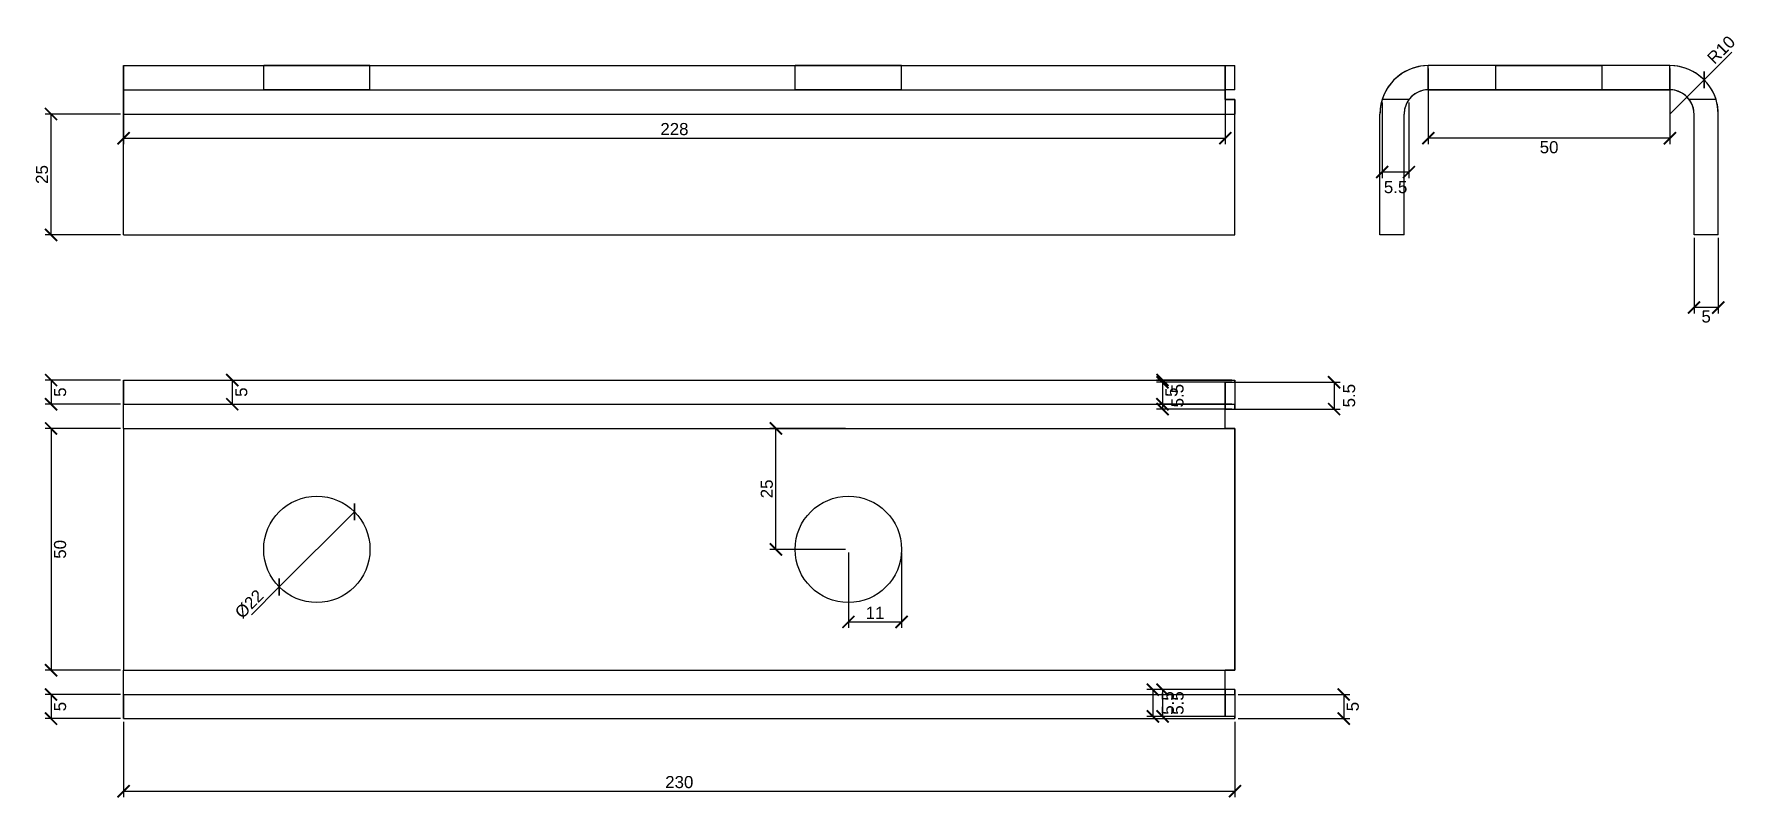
# Model space of a CAD drawing. Extents: x 128 to 1197, y 196 to 880.
# Drawn here: x 128.3 to 480.7, y 195.6 to 353.5 of the extents above; entities that cross this region are included whole.
import ezdxf

# ---------------------------------------------------------------- set-up
doc = ezdxf.new("R2010")
doc.units = 0
doc.layers.get('0').update_dxf_attribs({"linetype": 'CONTINUOUS'})
for name, color, linetype in [('FrontView', 7, 'CONTINUOUS'), ('RightView', 7, 'CONTINUOUS'), ('TopView', 7, 'CONTINUOUS')]:
    doc.layers.add(name, color=color, linetype=linetype)
doc.styles.get("Standard").update_dxf_attribs({"font": 'arial.ttf'})
doc.dimstyles.new('FUSION_STYLE', dxfattribs={"dimtxt": 2.5, "dimasz": 2.5, "dimexe": 1.25, "dimexo": 0.625, "dimtad": 1, "dimdec": 1, "dimdsep": 46, "dimtxsty": 'STANDARD', "dimblk": 'ARCHTICK', "dimblk1": 'ARCHTICK', "dimblk2": 'ARCHTICK', "dimcen": 2.5, "dimclrd": 7, "dimclre": 7, "dimclrt": 7, "dimazin": 3, "dimtfac": 1, "dimtmove": 0, "dimatfit": 3, "dimldrblk": 'ARCHTICK'})

msp = doc.modelspace()

# ---------------------------------------------------------------- blocks, each defined once
blk = doc.blocks.new('_ARCHTICK')
at = {"color": 0, "linetype": 'BYBLOCK', "const_width": 0.15}
blk.add_lwpolyline([(-0.5, -0.5), (0.5, 0.5)], dxfattribs=at)

# ---------------------------------------------------------------- dimensions: what is measured, and where the dimension line sits
msp.add_radius_dim(center=(466.822, 337), mpoint=(473.893, 344.071), dimstyle='FUSION_STYLE').render()
for base, p1, p2 in [((146.822, 332), (146.822, 347), (374.822, 347)), ((466.822, 332), (466.822, 347), (416.822, 347)), ((412.822, 325), (412.822, 340), (407.283, 340)), ((476.822, 297), (476.822, 312), (471.822, 312)), ((296.822, 232), (296.822, 247), (307.822, 247)), ((146.822, 197), (146.822, 212), (376.822, 212))]:
    msp.add_linear_dim(base=base, p1=p1, p2=p2, dimstyle='FUSION_STYLE').render()
for base, p1, p2 in [((131.822, 312), (146.822, 312), (146.822, 337)), ((131.822, 282), (146.822, 282), (146.822, 277)), ((169.322, 282), (146.822, 282), (146.822, 277)), ((361.822, 282), (376.822, 282), (376.822, 277)), ((361.822, 281.539), (376.822, 281.539), (376.822, 276)), ((397.322, 281.539), (374.822, 281.539), (374.822, 276)), ((131.822, 272), (146.822, 272), (146.822, 222)), ((281.822, 247), (296.822, 247), (296.822, 272)), ((359.822, 218), (374.822, 218), (374.822, 212.461)), ((361.822, 218), (376.822, 218), (376.822, 212.461)), ((361.822, 218), (376.822, 218), (376.822, 212.461)), ((131.822, 217), (146.822, 217), (146.822, 212)), ((399.322, 217), (376.822, 217), (376.822, 212))]:
    msp.add_linear_dim(base=base, p1=p1, p2=p2, angle=90, dimstyle='FUSION_STYLE').render()
msp.add_diameter_dim_2p(p1=(194.6, 254.778), p2=(179.044, 239.222), dimstyle='FUSION_STYLE').render()

# ---------------------------------------------------------------- linework, layer by layer
at = {"layer": 'FrontView'}
for p, q in [((146.822, 347), (374.822, 347)), ((146.822, 347), (374.822, 347)), ((175.822, 342), (175.822, 347)), ((197.822, 342), (197.822, 347)), ((285.822, 342), (285.822, 347)), ((307.822, 342), (307.822, 347)), ((374.822, 347), (376.822, 347)), ((374.822, 347), (376.822, 347)), ((374.822, 342), (374.822, 347)), ((374.822, 342), (374.822, 347)), ((376.822, 342), (376.822, 347)), ((376.822, 342), (376.822, 347)), ((146.822, 342), (374.822, 342)), ((146.822, 342), (374.822, 342)), ((376.822, 342), (374.822, 342)), ((376.822, 342), (374.822, 342)), ((374.822, 340), (376.822, 340)), ((376.822, 340), (374.822, 340)), ((376.822, 340), (374.822, 340)), ((374.822, 340), (376.822, 340)), ((146.822, 312), (146.822, 337)), ((146.822, 337), (376.822, 337)), ((146.822, 312), (146.822, 337)), ((146.822, 312), (146.822, 337)), ((146.822, 312), (146.822, 337)), ((376.822, 312), (376.822, 337)), ((376.822, 312), (376.822, 337)), ((376.822, 312), (376.822, 337)), ((376.822, 312), (376.822, 337)), ((146.822, 312), (376.822, 312)), ((146.822, 312), (376.822, 312)), ((146.822, 312), (376.822, 312)), ((146.822, 312), (376.822, 312))]:
    msp.add_line(p, q, dxfattribs=at)
for points, degree, knots in [([(146.822, 347), (146.822, 346.937), (146.822, 346.749), (146.822, 346.439), (146.822, 346.01), (146.822, 345.467), (146.822, 344.818), (146.822, 344.071), (146.822, 343.235), (146.822, 342.32), (146.822, 341.339), (146.822, 340.303), (146.822, 339.225), (146.822, 338.12), (146.822, 337)], 1, [0, 0, 0.1122, 0.224399, 0.336599, 0.448799, 0.560999, 0.673198, 0.785398, 0.897598, 1.0098, 1.122, 1.2342, 1.3464, 1.4586, 1.5708, 1.5708]), ([(197.822, 347), (197.547, 347), (196.733, 347), (195.423, 347), (193.681, 347), (191.595, 347), (189.27, 347), (186.822, 347), (184.375, 347), (182.05, 347), (179.964, 347), (178.222, 347), (176.912, 347), (176.098, 347), (175.822, 347)], 1, [0, 0, 0.224399, 0.448799, 0.673198, 0.897598, 1.122, 1.3464, 1.5708, 1.7952, 2.0196, 2.24399, 2.46839, 2.69279, 2.91719, 3.14159, 3.14159]), ([(307.822, 347), (307.547, 347), (306.733, 347), (305.423, 347), (303.681, 347), (301.595, 347), (299.27, 347), (296.822, 347), (294.375, 347), (292.05, 347), (289.964, 347), (288.222, 347), (286.912, 347), (286.098, 347), (285.822, 347)], 1, [0, 0, 0.224399, 0.448799, 0.673198, 0.897598, 1.122, 1.3464, 1.5708, 1.7952, 2.0196, 2.24399, 2.46839, 2.69279, 2.91719, 3.14159, 3.14159]), ([(374.822, 347), (374.822, 346.959), (374.822, 346.837), (374.822, 346.634), (374.822, 346.353), (374.822, 345.995), (374.822, 345.564), (374.822, 345.062), (374.822, 344.495), (374.822, 343.867), (374.822, 343.182), (374.822, 342.447), (374.822, 341.667), (374.822, 340.849), (374.822, 340)], 1, [0, 0, 0.090436, 0.180872, 0.271308, 0.361744, 0.45218, 0.542616, 0.633052, 0.723488, 0.813924, 0.90436, 0.994796, 1.08523, 1.17567, 1.2661, 1.2661]), ([(374.822, 340), (374.822, 340.849), (374.822, 341.667), (374.822, 342.447), (374.822, 343.182), (374.822, 343.867), (374.822, 344.495), (374.822, 345.062), (374.822, 345.564), (374.822, 345.995), (374.822, 346.353), (374.822, 346.634), (374.822, 346.837), (374.822, 346.959), (374.822, 347)], 1, [5.01708, 5.01708, 5.10752, 5.19795, 5.28839, 5.37883, 5.46926, 5.5597, 5.65013, 5.74057, 5.83101, 5.92144, 6.01188, 6.10231, 6.19275, 6.28319, 6.28319]), ([(146.822, 342), (146.822, 341.984), (146.822, 341.969), (146.822, 341.922), (146.822, 341.875), (146.822, 341.797), (146.822, 341.719), (146.822, 341.612), (146.822, 341.505), (146.822, 341.369), (146.822, 341.234), (146.822, 341.071), (146.822, 340.909), (146.822, 340.722), (146.822, 340.536), (146.822, 340.326), (146.822, 340.117), (146.822, 339.889), (146.822, 339.66), (146.822, 339.415), (146.822, 339.169), (146.822, 338.91), (146.822, 338.651), (146.822, 338.382), (146.822, 338.113), (146.822, 337.562), (146.822, 337)], 2, [0, 0, 0, 0.1122, 0.1122, 0.224399, 0.224399, 0.336599, 0.336599, 0.448799, 0.448799, 0.560999, 0.560999, 0.673198, 0.673198, 0.785398, 0.785398, 0.897598, 0.897598, 1.0098, 1.0098, 1.122, 1.122, 1.2342, 1.2342, 1.3464, 1.3464, 1.5708, 1.5708, 1.5708]), ([(197.822, 342), (197.547, 342), (196.733, 342), (195.423, 342), (193.681, 342), (191.595, 342), (189.27, 342), (186.822, 342), (184.375, 342), (182.05, 342), (179.964, 342), (178.222, 342), (176.912, 342), (176.098, 342), (175.822, 342)], 1, [0, 0, 0.224399, 0.448799, 0.673198, 0.897598, 1.122, 1.3464, 1.5708, 1.7952, 2.0196, 2.24399, 2.46839, 2.69279, 2.91719, 3.14159, 3.14159]), ([(307.822, 342), (307.547, 342), (306.733, 342), (305.423, 342), (303.681, 342), (301.595, 342), (299.27, 342), (296.822, 342), (294.375, 342), (292.05, 342), (289.964, 342), (288.222, 342), (286.912, 342), (286.098, 342), (285.822, 342)], 1, [0, 0, 0.224399, 0.448799, 0.673198, 0.897598, 1.122, 1.3464, 1.5708, 1.7952, 2.0196, 2.24399, 2.46839, 2.69279, 2.91719, 3.14159, 3.14159]), ([(374.822, 340), (374.822, 340.258), (374.822, 340.502), (374.822, 340.731), (374.822, 340.943), (374.822, 341.138), (374.822, 341.314), (374.822, 341.472), (374.822, 341.61), (374.822, 341.728), (374.822, 341.826), (374.822, 341.902), (374.822, 341.956), (374.822, 341.989), (374.822, 342)], 1, [5.35589, 5.35589, 5.42213, 5.48836, 5.5546, 5.62083, 5.68707, 5.7533, 5.81954, 5.88577, 5.95201, 6.01824, 6.08448, 6.15071, 6.21695, 6.28319, 6.28319]), ([(374.822, 342), (374.822, 341.989), (374.822, 341.956), (374.822, 341.902), (374.822, 341.826), (374.822, 341.728), (374.822, 341.61), (374.822, 341.472), (374.822, 341.314), (374.822, 341.138), (374.822, 340.943), (374.822, 340.731), (374.822, 340.502), (374.822, 340.258), (374.822, 340)], 1, [0, 0, 0.0662354, 0.132471, 0.198706, 0.264941, 0.331177, 0.397412, 0.463648, 0.529883, 0.596118, 0.662354, 0.728589, 0.794824, 0.86106, 0.927295, 0.927295])]:
    msp.add_open_spline(points, degree=degree, knots=knots, dxfattribs=at)
for points, degree in [([(146.822, 337), (146.822, 338.12), (146.822, 339.225), (146.822, 340.303), (146.822, 341.339), (146.822, 342.32), (146.822, 343.235), (146.822, 344.071), (146.822, 344.818), (146.822, 345.467), (146.822, 346.01), (146.822, 346.439), (146.822, 346.749), (146.822, 346.937), (146.822, 347)], 1), ([(175.822, 347), (176.098, 347), (176.912, 347), (178.222, 347), (179.964, 347), (182.05, 347), (184.375, 347), (186.822, 347), (189.27, 347), (191.595, 347), (193.681, 347), (195.423, 347), (196.733, 347), (197.547, 347), (197.822, 347)], 1), ([(285.822, 347), (286.098, 347), (286.912, 347), (288.222, 347), (289.964, 347), (292.05, 347), (294.375, 347), (296.822, 347), (299.27, 347), (301.595, 347), (303.681, 347), (305.423, 347), (306.733, 347), (307.547, 347), (307.822, 347)], 1), ([(146.822, 337), (146.822, 337.56), (146.822, 338.113), (146.822, 338.651), (146.822, 339.169), (146.822, 339.66), (146.822, 340.117), (146.822, 340.536), (146.822, 340.909), (146.822, 341.234), (146.822, 341.505), (146.822, 341.719), (146.822, 341.875), (146.822, 341.969), (146.822, 342)], 1), ([(175.822, 342), (176.098, 342), (176.912, 342), (178.222, 342), (179.964, 342), (182.05, 342), (184.375, 342), (186.822, 342), (189.27, 342), (191.595, 342), (193.681, 342), (195.423, 342), (196.733, 342), (197.547, 342), (197.822, 342)], 1), ([(285.822, 342), (286.098, 342), (286.912, 342), (288.222, 342), (289.964, 342), (292.05, 342), (294.375, 342), (296.822, 342), (299.27, 342), (301.595, 342), (303.681, 342), (305.423, 342), (306.733, 342), (307.547, 342), (307.822, 342)], 1), ([(376.823, 340), (376.822, 339.031), (376.823, 338.016), (376.822, 337)], 3), ([(376.822, 337), (376.823, 338.016), (376.822, 339.031), (376.822, 340)], 3), ([(376.822, 337), (376.822, 338.073), (376.822, 339.142), (376.822, 340)], 3), ([(376.822, 340), (376.822, 339.142), (376.822, 338.073), (376.822, 337)], 3)]:
    msp.add_open_spline(points, degree=degree, dxfattribs=at)
at = {"layer": 'RightView'}
for p, q in [((466.822, 347), (416.822, 347)), ((466.822, 347), (416.822, 347)), ((416.822, 342), (416.822, 347)), ((416.822, 342), (416.822, 347)), ((430.822, 342), (430.822, 347)), ((430.822, 342), (430.822, 347)), ((452.822, 342), (452.822, 347)), ((452.822, 342), (452.822, 347)), ((466.822, 342), (466.822, 347)), ((466.822, 342), (466.822, 347)), ((466.822, 342), (416.822, 342)), ((416.822, 342), (466.822, 342)), ((412.822, 340), (407.283, 340)), ((412.822, 340), (407.283, 340)), ((476.362, 340), (470.822, 340)), ((476.362, 340), (470.822, 340)), ((406.822, 312), (406.822, 337)), ((406.822, 312), (406.822, 337)), ((411.822, 312), (411.822, 337)), ((411.822, 312), (411.822, 337)), ((471.822, 312), (471.822, 337)), ((471.822, 312), (471.822, 337)), ((476.822, 312), (476.822, 337)), ((476.822, 312), (476.822, 337)), ((411.822, 312), (406.822, 312)), ((411.822, 312), (406.822, 312)), ((476.822, 312), (471.822, 312)), ((476.822, 312), (471.822, 312))]:
    msp.add_line(p, q, dxfattribs=at)
for centre, radius, start, end in [((416.822, 337), 10, 90, 180), ((416.822, 337), 10, 90, 162.542), ((466.822, 337), 10, 0, 90), ((466.822, 337), 10, 17.4576, 90), ((416.822, 337), 5, 90, 180), ((416.822, 337), 5, 90, 143.13), ((466.822, 337), 5, 0, 90), ((466.822, 337), 5, 36.8699, 90), ((416.822, 337), 10, 162.542, 180), ((416.822, 337), 5, 143.13, 180), ((466.822, 337), 5, 0, 36.8699), ((466.822, 337), 10, 0, 17.4576)]:
    msp.add_arc(centre, radius, start, end, dxfattribs=at)
for points, knots in [([(441.822, 347), (440.591, 347), (439.375, 347), (438.189, 347), (437.05, 347), (435.97, 347), (434.964, 347), (434.044, 347), (433.222, 347), (432.509, 347), (431.912, 347), (431.44, 347), (431.098, 347), (430.892, 347), (430.822, 347)], [0, 0, 0.1122, 0.224399, 0.336599, 0.448799, 0.560999, 0.673198, 0.785398, 0.897598, 1.0098, 1.122, 1.2342, 1.3464, 1.4586, 1.5708, 1.5708]), ([(430.822, 347), (431.098, 347), (431.912, 347), (433.222, 347), (434.964, 347), (437.05, 347), (439.375, 347), (441.822, 347), (444.27, 347), (446.595, 347), (448.681, 347), (450.423, 347), (451.733, 347), (452.547, 347), (452.822, 347)], [1.5708, 1.5708, 1.7952, 2.0196, 2.24399, 2.46839, 2.69279, 2.91719, 3.14159, 3.36599, 3.59039, 3.81479, 4.03919, 4.26359, 4.48799, 4.71239, 4.71239]), ([(441.822, 347), (440.591, 347), (439.375, 347), (438.189, 347), (437.05, 347), (435.97, 347), (434.964, 347), (434.044, 347), (433.222, 347), (432.509, 347), (431.912, 347), (431.44, 347), (431.098, 347), (430.892, 347), (430.822, 347)], [0, 0, 0.1122, 0.224399, 0.336599, 0.448799, 0.560999, 0.673198, 0.785398, 0.897598, 1.0098, 1.122, 1.2342, 1.3464, 1.4586, 1.5708, 1.5708]), ([(430.822, 347), (431.098, 347), (431.912, 347), (433.222, 347), (434.964, 347), (437.05, 347), (439.375, 347), (441.822, 347), (444.27, 347), (446.595, 347), (448.681, 347), (450.423, 347), (451.733, 347), (452.547, 347), (452.822, 347)], [1.5708, 1.5708, 1.7952, 2.0196, 2.24399, 2.46839, 2.69279, 2.91719, 3.14159, 3.36599, 3.59039, 3.81479, 4.03919, 4.26359, 4.48799, 4.71239, 4.71239]), ([(441.822, 342), (440.591, 342), (439.375, 342), (438.189, 342), (437.05, 342), (435.97, 342), (434.964, 342), (434.044, 342), (433.222, 342), (432.509, 342), (431.912, 342), (431.44, 342), (431.098, 342), (430.892, 342), (430.822, 342)], [0, 0, 0.1122, 0.224399, 0.336599, 0.448799, 0.560999, 0.673198, 0.785398, 0.897598, 1.0098, 1.122, 1.2342, 1.3464, 1.4586, 1.5708, 1.5708]), ([(430.822, 342), (431.098, 342), (431.912, 342), (433.222, 342), (434.964, 342), (437.05, 342), (439.375, 342), (441.822, 342), (444.27, 342), (446.595, 342), (448.681, 342), (450.423, 342), (451.733, 342), (452.547, 342), (452.822, 342)], [1.5708, 1.5708, 1.7952, 2.0196, 2.24399, 2.46839, 2.69279, 2.91719, 3.14159, 3.36599, 3.59039, 3.81479, 4.03919, 4.26359, 4.48799, 4.71239, 4.71239]), ([(441.822, 342), (440.591, 342), (439.375, 342), (438.189, 342), (437.05, 342), (435.97, 342), (434.964, 342), (434.044, 342), (433.222, 342), (432.509, 342), (431.912, 342), (431.44, 342), (431.098, 342), (430.892, 342), (430.822, 342)], [0, 0, 0.1122, 0.224399, 0.336599, 0.448799, 0.560999, 0.673198, 0.785398, 0.897598, 1.0098, 1.122, 1.2342, 1.3464, 1.4586, 1.5708, 1.5708]), ([(430.822, 342), (431.098, 342), (431.912, 342), (433.222, 342), (434.964, 342), (437.05, 342), (439.375, 342), (441.822, 342), (444.27, 342), (446.595, 342), (448.681, 342), (450.423, 342), (451.733, 342), (452.547, 342), (452.822, 342)], [1.5708, 1.5708, 1.7952, 2.0196, 2.24399, 2.46839, 2.69279, 2.91719, 3.14159, 3.36599, 3.59039, 3.81479, 4.03919, 4.26359, 4.48799, 4.71239, 4.71239])]:
    msp.add_open_spline(points, degree=1, knots=knots, dxfattribs=at)
for points in [[(452.822, 347), (452.753, 347), (452.547, 347), (452.205, 347), (451.733, 347), (451.136, 347), (450.423, 347), (449.601, 347), (448.681, 347), (447.675, 347), (446.595, 347), (445.456, 347), (444.27, 347), (443.054, 347), (441.822, 347)], [(452.822, 347), (452.753, 347), (452.547, 347), (452.205, 347), (451.733, 347), (451.136, 347), (450.423, 347), (449.601, 347), (448.681, 347), (447.675, 347), (446.595, 347), (445.456, 347), (444.27, 347), (443.054, 347), (441.822, 347)], [(452.822, 342), (452.753, 342), (452.547, 342), (452.205, 342), (451.733, 342), (451.136, 342), (450.423, 342), (449.601, 342), (448.681, 342), (447.675, 342), (446.595, 342), (445.456, 342), (444.27, 342), (443.054, 342), (441.822, 342)], [(452.822, 342), (452.753, 342), (452.547, 342), (452.205, 342), (451.733, 342), (451.136, 342), (450.423, 342), (449.601, 342), (448.681, 342), (447.675, 342), (446.595, 342), (445.456, 342), (444.27, 342), (443.054, 342), (441.822, 342)]]:
    msp.add_open_spline(points, degree=1, dxfattribs=at)
at = {"layer": 'TopView'}
for p, q in [((146.822, 282), (146.822, 277)), ((146.822, 282), (376.822, 282)), ((146.822, 282), (376.822, 282)), ((376.822, 282), (376.822, 277)), ((374.822, 281.539), (376.822, 281.539)), ((374.822, 281.539), (374.822, 276)), ((376.822, 281.539), (376.822, 276)), ((146.822, 277), (376.822, 277)), ((146.822, 277), (376.822, 277)), ((374.822, 276), (376.822, 276)), ((146.822, 272), (146.822, 222)), ((146.822, 272), (374.822, 272)), ((146.822, 272), (146.822, 222)), ((376.822, 272), (374.822, 272)), ((374.822, 272), (376.822, 272)), ((376.822, 222), (376.822, 272)), ((376.822, 272), (376.822, 222)), ((146.822, 222), (374.822, 222)), ((376.822, 222), (374.822, 222)), ((374.822, 222), (376.822, 222)), ((146.822, 217), (146.822, 212)), ((146.822, 217), (376.822, 217)), ((146.822, 217), (376.822, 217)), ((376.822, 218), (374.822, 218)), ((374.822, 218), (374.822, 212.461)), ((376.822, 218), (376.822, 212.461)), ((376.822, 217), (376.822, 212)), ((146.822, 212), (376.822, 212)), ((146.822, 212), (376.822, 212)), ((376.822, 212.461), (374.822, 212.461))]:
    msp.add_line(p, q, dxfattribs=at)
for centre in [(186.822, 247), (186.822, 247), (296.822, 247), (296.822, 247)]:
    msp.add_circle(centre, 11, dxfattribs=at)
for points, degree, knots in [([(146.822, 272), (146.822, 273.12), (146.822, 274.225), (146.822, 275.303), (146.822, 276.339), (146.822, 277.32), (146.822, 278.235), (146.822, 279.071), (146.822, 279.818), (146.822, 280.467), (146.822, 281.01), (146.822, 281.439), (146.822, 281.749), (146.822, 281.937), (146.822, 282)], 1, [0, 0, 0.1122, 0.224399, 0.336599, 0.448799, 0.560999, 0.673198, 0.785398, 0.897598, 1.0098, 1.122, 1.2342, 1.3464, 1.4586, 1.5708, 1.5708]), ([(374.822, 276), (374.822, 276.552), (374.822, 277.086), (374.822, 277.602), (374.822, 278.097), (374.822, 278.569), (374.822, 279.017), (374.822, 279.438), (374.822, 279.832), (374.822, 280.197), (374.822, 280.531), (374.822, 280.834), (374.822, 281.103), (374.822, 281.339), (374.822, 281.539)], 1, [0.411517, 0.411517, 0.472559, 0.533601, 0.594643, 0.655685, 0.716726, 0.777768, 0.83881, 0.899852, 0.960894, 1.02194, 1.08298, 1.14402, 1.20506, 1.2661, 1.2661]), ([(146.822, 272), (146.822, 272.56), (146.822, 273.113), (146.822, 273.651), (146.822, 274.169), (146.822, 274.66), (146.822, 275.117), (146.822, 275.536), (146.822, 275.909), (146.822, 276.234), (146.822, 276.505), (146.822, 276.719), (146.822, 276.875), (146.822, 276.969), (146.822, 277)], 1, [0, 0, 0.1122, 0.224399, 0.336599, 0.448799, 0.560999, 0.673198, 0.785398, 0.897598, 1.0098, 1.122, 1.2342, 1.3464, 1.4586, 1.5708, 1.5708]), ([(374.822, 272), (374.822, 272.498), (374.822, 272.987), (374.822, 273.311), (374.822, 273.626), (374.822, 273.78), (374.822, 273.935), (374.822, 274.086), (374.822, 274.236), (374.822, 274.382), (374.822, 274.527), (374.822, 274.667), (374.822, 274.807), (374.822, 274.941), (374.822, 275.075), (374.822, 275.202), (374.822, 275.329), (374.822, 275.449), (374.822, 275.569), (374.822, 275.681), (374.822, 275.793), (374.822, 275.896), (374.822, 276)], 2, [0, 0, 0, 0.198706, 0.198706, 0.331177, 0.331177, 0.397412, 0.397412, 0.463648, 0.463648, 0.529883, 0.529883, 0.596118, 0.596118, 0.662354, 0.662354, 0.728589, 0.728589, 0.794824, 0.794824, 0.86106, 0.86106, 0.927295, 0.927295, 0.927295]), ([(376.822, 276), (376.822, 276.134), (376.822, 276.259), (376.822, 276.374), (376.822, 276.481), (376.822, 276.578), (376.822, 276.666), (376.822, 276.743), (376.822, 276.811), (376.822, 276.869), (376.822, 276.916), (376.822, 276.953), (376.822, 276.979), (376.822, 276.995), (376.822, 277)], 1, [0.927295, 0.927295, 0.97326, 1.01922, 1.06519, 1.11115, 1.15712, 1.20308, 1.24905, 1.29501, 1.34097, 1.38694, 1.4329, 1.47887, 1.52483, 1.5708, 1.5708]), ([(146.822, 217), (146.822, 217.016), (146.822, 217.031), (146.822, 217.078), (146.822, 217.125), (146.822, 217.203), (146.822, 217.281), (146.822, 217.388), (146.822, 217.495), (146.822, 217.631), (146.822, 217.766), (146.822, 217.929), (146.822, 218.091), (146.822, 218.278), (146.822, 218.464), (146.822, 218.674), (146.822, 218.883), (146.822, 219.111), (146.822, 219.34), (146.822, 219.585), (146.822, 219.831), (146.822, 220.09), (146.822, 220.349), (146.822, 220.618), (146.822, 220.887), (146.822, 221.438), (146.822, 222)], 2, [4.71239, 4.71239, 4.71239, 4.82459, 4.82459, 4.93679, 4.93679, 5.04899, 5.04899, 5.16119, 5.16119, 5.27339, 5.27339, 5.38559, 5.38559, 5.49779, 5.49779, 5.60999, 5.60999, 5.72219, 5.72219, 5.83439, 5.83439, 5.94659, 5.94659, 6.05879, 6.05879, 6.28319, 6.28319, 6.28319]), ([(374.823, 218), (374.822, 218.069), (374.823, 218.138), (374.822, 218.207), (374.823, 218.282), (374.822, 218.357), (374.822, 218.431), (374.822, 218.511), (374.823, 218.591), (374.822, 218.671), (374.822, 218.756), (374.822, 218.84), (374.823, 218.925), (374.822, 219.014), (374.823, 219.104), (374.822, 219.193), (374.823, 219.286), (374.822, 219.38), (374.822, 219.473), (374.822, 219.57), (374.823, 219.667), (374.822, 219.764), (374.822, 219.864), (374.822, 219.965), (374.823, 220.065), (374.823, 220.27), (374.822, 220.478), (374.822, 220.691), (374.822, 221.118), (374.823, 221.558), (374.822, 222)], 3, [5.35589, 5.35589, 5.35589, 5.35589, 5.42213, 5.42213, 5.42213, 5.48836, 5.48836, 5.48836, 5.5546, 5.5546, 5.5546, 5.62083, 5.62083, 5.62083, 5.68707, 5.68707, 5.68707, 5.7533, 5.7533, 5.7533, 5.81954, 5.81954, 5.81954, 5.88577, 5.88577, 5.88577, 6.01824, 6.01824, 6.01824, 6.28319, 6.28319, 6.28319, 6.28319]), ([(374.822, 212.461), (374.822, 212.661), (374.822, 212.897), (374.822, 213.166), (374.822, 213.469), (374.822, 213.803), (374.822, 214.168), (374.822, 214.562), (374.822, 214.983), (374.822, 215.431), (374.822, 215.903), (374.822, 216.398), (374.822, 216.914), (374.822, 217.448), (374.822, 218)], 1, [5.01708, 5.01708, 5.07812, 5.13917, 5.20021, 5.26125, 5.32229, 5.38333, 5.44438, 5.50542, 5.56646, 5.6275, 5.68854, 5.74958, 5.81063, 5.87167, 5.87167]), ([(376.822, 217), (376.822, 217.005), (376.822, 217.021), (376.822, 217.047), (376.822, 217.084), (376.822, 217.131), (376.822, 217.189), (376.822, 217.257), (376.822, 217.334), (376.822, 217.422), (376.822, 217.519), (376.822, 217.626), (376.822, 217.741), (376.822, 217.866), (376.822, 218)], 1, [4.71239, 4.71239, 4.75835, 4.80432, 4.85028, 4.89625, 4.94221, 4.98818, 5.03414, 5.0801, 5.12607, 5.17203, 5.218, 5.26396, 5.30993, 5.35589, 5.35589])]:
    msp.add_open_spline(points, degree=degree, knots=knots, dxfattribs=at)
for points, degree in [([(376.822, 281.539), (376.822, 281.998), (376.822, 282)], 2), ([(374.822, 272), (374.822, 273.372), (374.822, 274.742), (374.822, 276)], 3), ([(146.822, 212), (146.822, 212.063), (146.822, 212.251), (146.822, 212.561), (146.822, 212.99), (146.822, 213.533), (146.822, 214.182), (146.822, 214.929), (146.822, 215.765), (146.822, 216.68), (146.822, 217.661), (146.822, 218.697), (146.822, 219.775), (146.822, 220.88), (146.822, 222)], 1), ([(374.822, 218), (374.822, 219.258), (374.823, 220.628), (374.822, 222)], 3), ([(376.822, 212), (376.822, 212.002), (376.822, 212.461)], 2)]:
    msp.add_open_spline(points, degree=degree, dxfattribs=at)

msp.set_redraw_order([(e.dxf.handle, doc.entitydb.next_handle()) for e in msp.query("TEXT MTEXT ATTDEF DIMENSION ARC_DIMENSION")])  # texts and dimensions are drawn at this point

doc.saveas('drawing.dxf')
